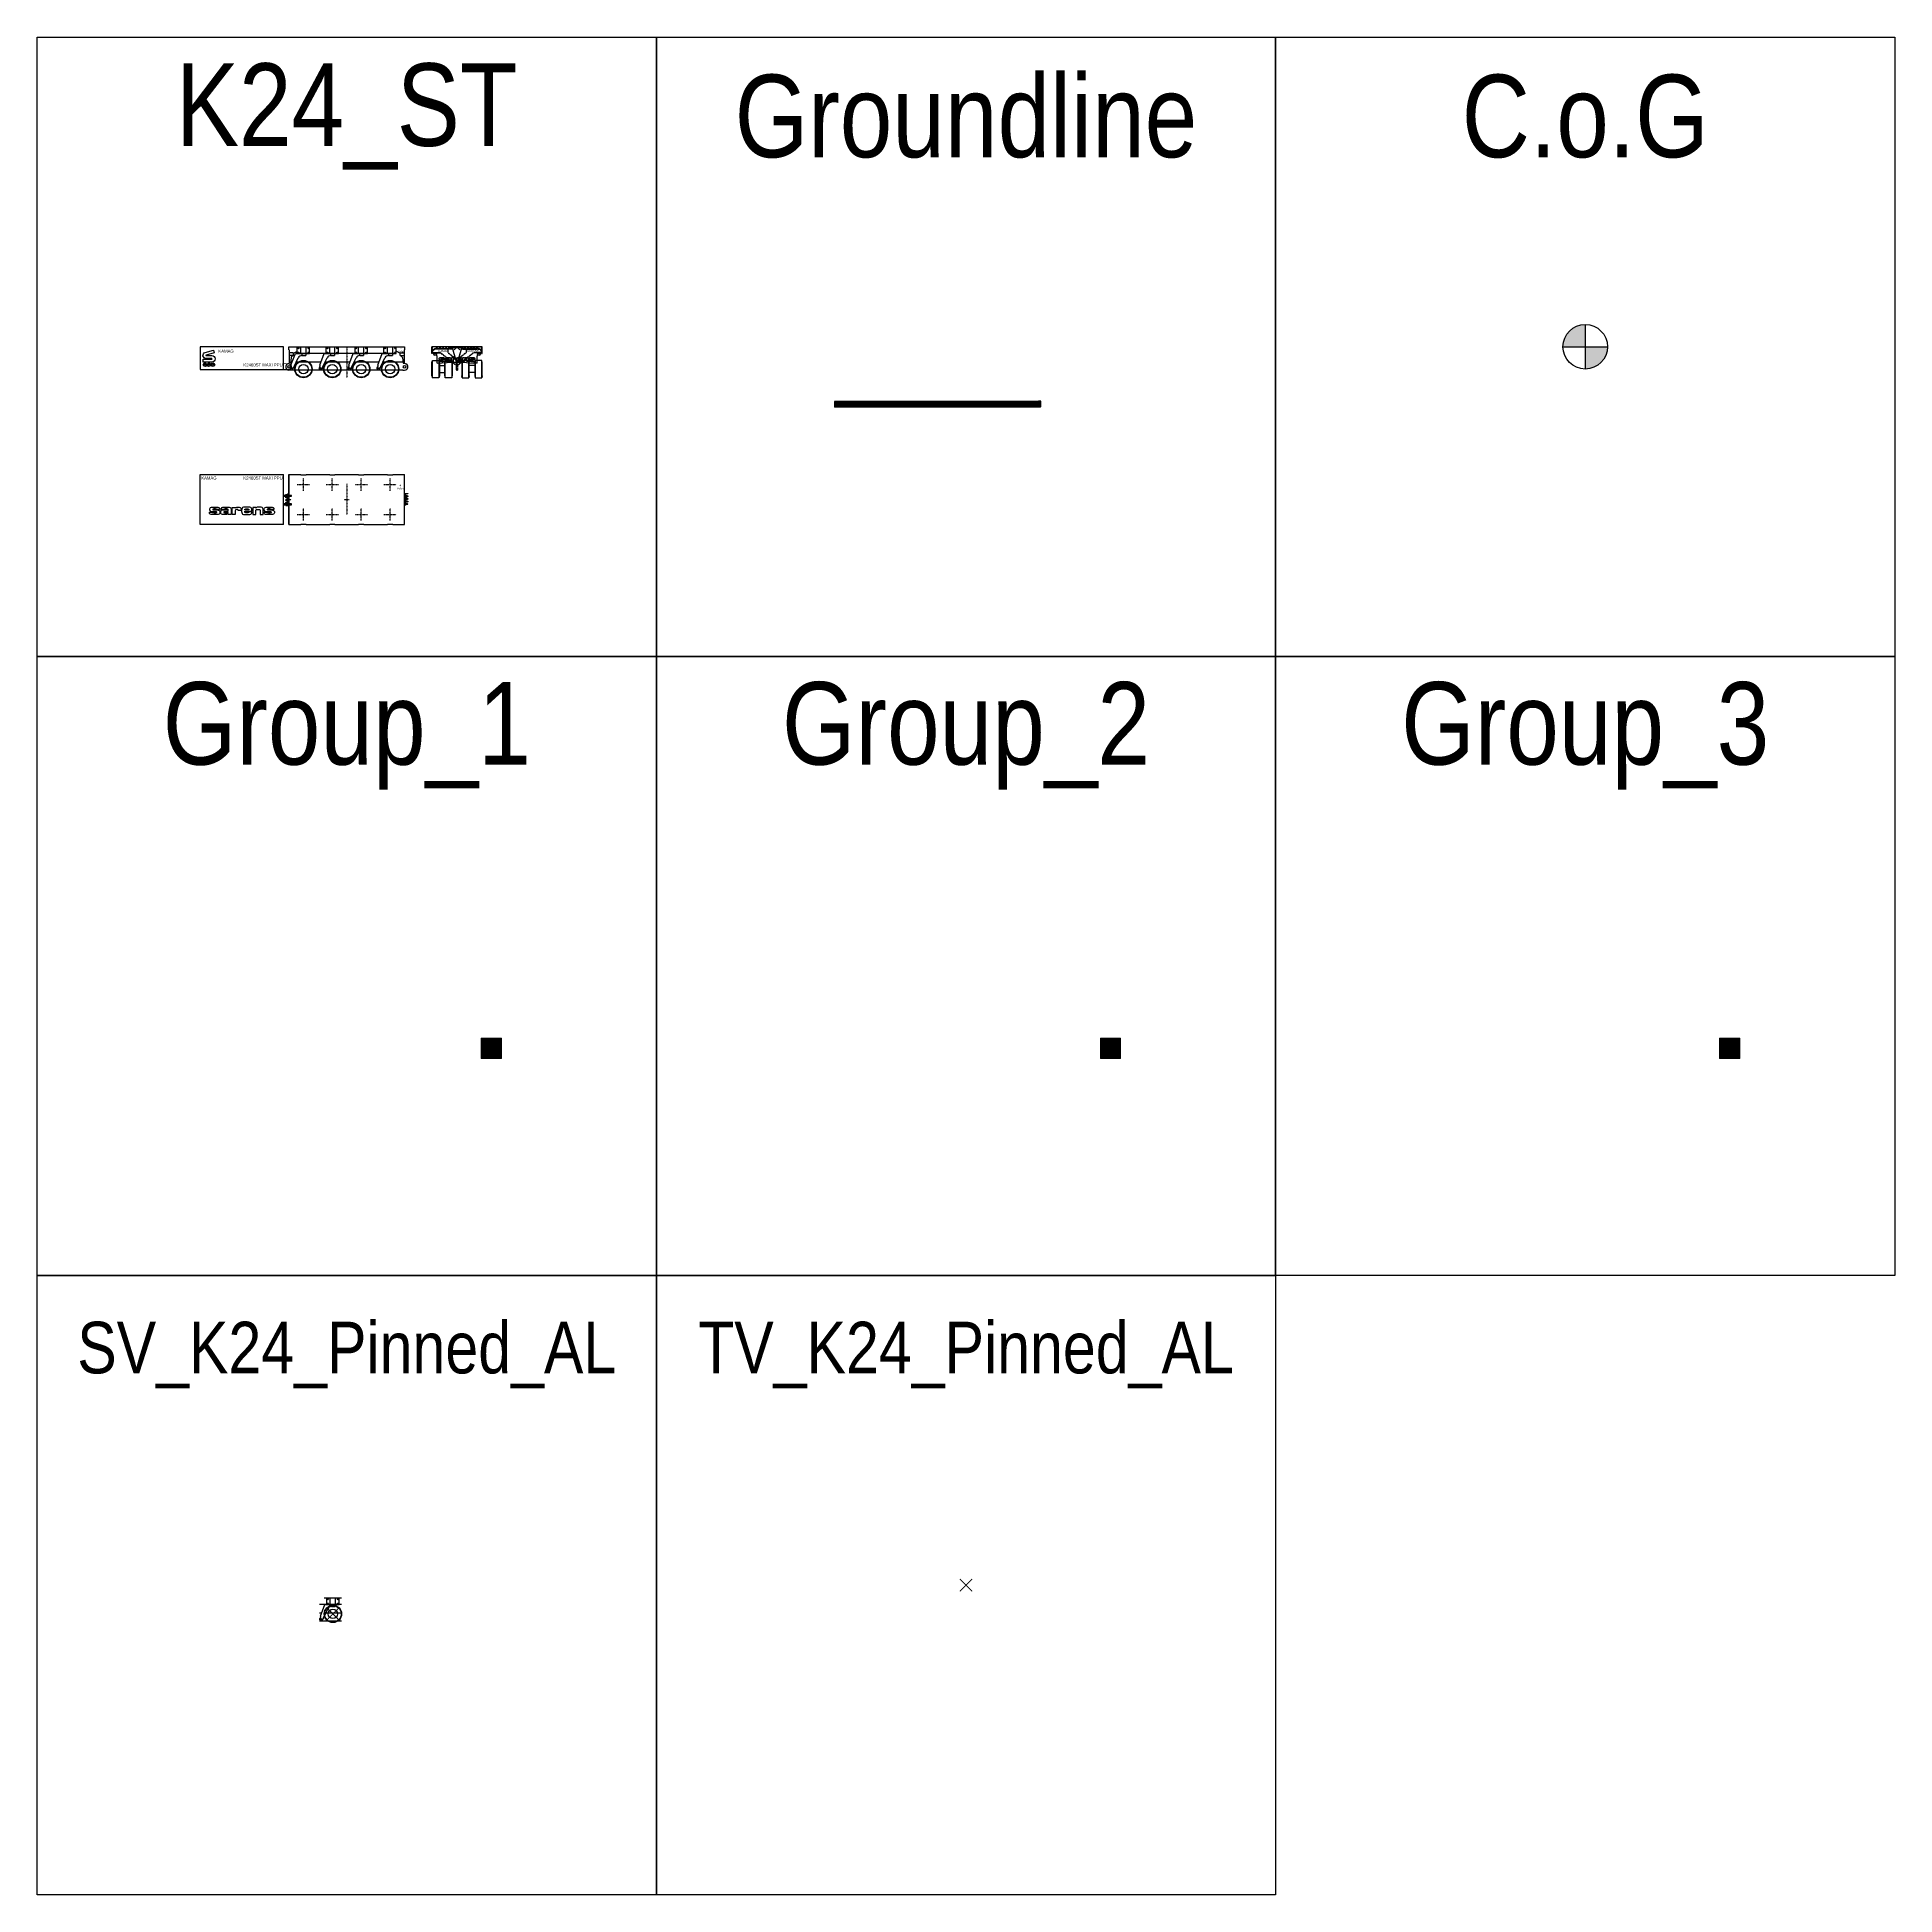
# Model space of a CAD drawing. Header units: millimetres. Extents: x -105000 to 105000, y -75000 to 15000.
# Drawn here: x -15000 to 75000, y -75000 to 15000 of the extents above; entities that cross this region are included whole.
import ezdxf
from ezdxf.enums import TextEntityAlignment as Align

# ---------------------------------------------------------------- set-up
doc = ezdxf.new("R2018")
doc.units = ezdxf.units.MM
doc.set_wipeout_variables(frame=1)
doc.linetypes.add('$0$SARCEN', pattern=[9.5, 5, -1.5, 1.5, -1.5])
doc.linetypes.add('$0$SARHID', pattern=[3.5, 2, -1.5])
doc.layers.get('Defpoints').update_dxf_attribs({"color": 210})
for name, color, linetype in [('$0$1', 1, '$0$SARHID'), ('$0$2', 2, 'Continuous'), ('$0$3', 3, '$0$SARCEN'), ('$0$8 - Plotplan', 8, 'Continuous'), ('$1$2', 2, 'Continuous'), ('2', 2, 'Continuous')]:
    doc.layers.add(name, color=color, linetype=linetype)
for name, color, linetype, lineweight in [('SPMT-Group1', 44, 'Continuous', 13), ('SPMT-Group2', 152, 'Continuous', 13), ('SPMT-Group3', 95, 'Continuous', 13)]:
    doc.layers.add(name, color=color, linetype=linetype, lineweight=lineweight)
doc.styles.add('$0$Arial Narrow', font='ARIALN.TTF')
doc.styles.add('Arial Narrow', font='ARIALN.TTF')
doc.styles.get("Standard").update_dxf_attribs({"font": 'ARIALN.TTF'})

# ---------------------------------------------------------------- blocks, each defined once
blk = doc.blocks.new('$0$KAMAG K2400ST WHEEL SIDE 01')
at = {"layer": '$0$2'}
for radius in [400, 229]:
    blk.add_circle((0, 420), radius, dxfattribs=at)
at = {"color": 0}
blk.add_circle((0, 420), 420, dxfattribs=at)
blk = doc.blocks.new('*U12')
at = {"color": 0}
blk.add_blockref('$0$KAMAG K2400ST WHEEL SIDE 01', (0, 0), dxfattribs=at)
blk = doc.blocks.new('$0$KAMAG K2400ST Assembly Centerline SIDE')
at = {"layer": '$0$3'}
blk.add_line((0, 0), (0, -1500), dxfattribs=at)
blk = doc.blocks.new('*U15')
at = {"layer": '$0$2'}
for p, q in [((-300, -320), (-300, 0)), ((-128, -320), (-128, 0)), ((128, -320), (128, 0)), ((300, -320), (300, 0)), ((-603, -884), (-390, -320)), ((-603, -884), (-603, -952)), ((-453, -955), (-251, -537)), ((-390, -320), (-300, -320)), ((-300, -320), (300, -320)), ((-71, -424), (112, -424)), ((-66, -424), (-66, -320)), ((112, -320), (112, -424)), ((-526, -1088), (-458, -1005)), ((-458, -1005), (-453, -955))]:
    blk.add_line(p, q, dxfattribs=at)
for centre, radius in [((-240, -70), 23), ((-240, -280), 23), ((240, -70), 23), ((240, -280), 23), ((-580, -1044), 40.5)]:
    blk.add_circle(centre, radius, dxfattribs=at)
for centre, radius, start, end in [((-71, -624), 200, 90, 154.14987), ((-580, -1044), 70, 125.6619, 321), ((-646, -952), 43, 305.6619, 0)]:
    blk.add_arc(centre, radius, start, end, dxfattribs=at)
blk = doc.blocks.new('$0$K24 ST MAXI Power packs_(7.1.2.1)_SIDE 01')
at = {"color": 0}
for p, q in [((-260, 970), (-4300, 970)), ((-4300, 970), (-4300, -130)), ((-260, -130), (-260, 970)), ((-4300, -130), (0, -130))]:
    blk.add_line(p, q, dxfattribs=at)
at = {"color": 0, "lineweight": 15}
blk.add_line((-260, 165), (17, 129), dxfattribs=at)
at = {"color": 0}
blk.add_lwpolyline([(-4013, 540), (-3739, 540, -1), (-3739, 227), (-4156, 227), (-4156, 372), (-3739, 372, 1), (-3739, 396), (-4013, 396, -0.873124), (-4055, 699), (-3662, 808), (-3624, 669), (-4016, 560, 0.8747), (-4013, 540)], format="xyb", close=True, dxfattribs=at)
for centre, radius in [((-4067, 99), 88.4), ((-4067, 99), 40.4), ((-3875, 99), 88.4), ((-3875, 99), 40.4), ((-3683, 99), 88.4), ((-3683, 99), 40.4)]:
    blk.add_circle(centre, radius, dxfattribs=at)
at = {"color": 0, "lineweight": 15}
blk.add_circle((0, 0), 50.7, dxfattribs=at)
blk.add_arc((0, 0), 130, 270, 82.60979, dxfattribs=at)
at = {"layer": '$0$2', "color": 0, "style": '$0$Arial Narrow'}
blk.add_text('KAMAG', height=150, dxfattribs=at).set_placement((-3421, 833), align=Align.TOP_LEFT)
blk.add_text('K2400ST MAXI PPU', height=150, dxfattribs=at).set_placement((-310, -30), align=Align.BOTTOM_RIGHT)
blk = doc.blocks.new('*U20')
at = {"layer": '$0$2'}
for p, q in [((5200, -320), (5200, 0)), ((205, -296), (10, -296)), ((205, -428), (10, -428)), ((75, -790), (26, -790)), ((107, -515), (75, -790)), ((198, -428), (127, -481)), ((205, -296), (205, -428)), ((205, -303), (225, -303)), ((225, -303), (382, -230)), ((5200, -320), (310, -320)), ((382, -230), (400, -230)), ((5218, -230), (5200, -230)), ((5375, -303), (5218, -230)), ((5395, -303), (5375, -303)), ((5395, -428), (5395, -296)), ((5395, -296), (5590, -296)), ((5395, -428), (5590, -428)), ((5402, -428), (5473, -481)), ((5493, -515), (5525, -790)), ((5525, -790), (5574, -790))]:
    blk.add_line(p, q, dxfattribs=at)
for centre in [(0, -970), (5600, -970)]:
    blk.add_circle(centre, 60, dxfattribs=at)
for centre, start, end in [((157, -521), 126.75368, 173.25647), ((5443, -521), 6.74353, 53.24632)]:
    blk.add_arc(centre, 50, start, end, dxfattribs=at)
at = {"color": 0}
for p, q in [((0, -145), (0, 0)), ((0, 0), (5600, 0)), ((5600, 0), (5600, -145)), ((26, -790), (-55, -820)), ((0, -145), (10, -145)), ((10, -145), (10, -750)), ((20, -750), (10, -750)), ((20, -790), (20, -750)), ((26, -790), (20, -790)), ((5580, -790), (5574, -790)), ((5574, -790), (5655, -820)), ((5580, -750), (5580, -790)), ((5580, -750), (5590, -750)), ((5590, -750), (5590, -145)), ((5590, -145), (5600, -145)), ((5520, -1130), (5600, -1130))]:
    blk.add_line(p, q, dxfattribs=at)
at = {"color": 8}
for p, q in [((82, -730), (155, -730)), ((356, -730), (1555, -730)), ((1756, -730), (2955, -730)), ((3156, -730), (4355, -730)), ((4556, -730), (5518, -730)), ((5520, -1130), (0, -1130))]:
    blk.add_line(p, q, dxfattribs=at)
at = {"color": 0}
for centre, start, end in [((0, -970), 110.17194, 270), ((5600, -970), 270, 69.82806)]:
    blk.add_arc(centre, 160, start, end, dxfattribs=at)
for name, p in [('$0$K24 ST MAXI Power packs_(7.1.2.1)_SIDE 01', (0, -970)), ('*U15', (700, 0)), ('*U15', (2100, 0)), ('$0$KAMAG K2400ST Assembly Centerline SIDE', (2800, 0)), ('*U15', (3500, 0)), ('*U15', (4900, 0)), ('*U12', (700, -1500)), ('*U12', (2100, -1500)), ('*U12', (3500, -1500)), ('*U12', (4900, -1500))]:
    blk.add_blockref(name, p, dxfattribs=at)
at = {"layer": 'Defpoints', "insert": (5445, -148), "char_height": 90, "attachment_point": 5, "style": '$0$Arial Narrow'}
blk.add_mtext('4\\PAxles', dxfattribs=at)
blk = doc.blocks.new('$0$KAMAG K2400ST FRONT 01')
at = {"layer": '$0$1', "color": 8}
for p, q in [((-1185, -290), (-1185, 0)), ((-300, 0), (-300, -30)), ((300, -30), (300, 0)), ((1185, -290), (1185, 0)), ((-1185, -184), (-1091, -90)), ((-1083, -110), (-1185, -212)), ((-1185, -280), (-808, -280)), ((-1091, -90), (-223, -90)), ((-217, -110), (-1083, -110)), ((-1070, -290), (-811, -290)), ((-811, -290), (-40, -896)), ((-808, -280), (-40, -883)), ((-453, -110), (-453, -281)), ((-453, -281), (-83, -572)), ((-445, -110), (-445, -277)), ((-445, -277), (-87, -559)), ((-300, -30), (300, -30)), ((-240, -30), (-37, -730)), ((-25, -730), (-227, -30)), ((-40, -730), (-40, -1130)), ((227, -30), (25, -730)), ((37, -730), (240, -30)), ((808, -280), (40, -883)), ((811, -290), (40, -896)), ((40, -1130), (40, -730)), ((453, -281), (83, -572)), ((445, -277), (87, -559)), ((217, -110), (1083, -110)), ((1091, -90), (223, -90)), ((445, -110), (445, -277)), ((453, -110), (453, -281)), ((1185, -280), (808, -280)), ((1070, -290), (811, -290)), ((1083, -110), (1185, -212)), ((1185, -184), (1091, -90)), ((-40, -1130), (40, -1130))]:
    blk.add_line(p, q, dxfattribs=at)
at = {"layer": '$0$2'}
for centre in [(-975, -55), (-825, -55), (-675, -55), (-525, -55), (-375, -55), (-225, -55), (-75, -55), (75, -55), (225, -55), (375, -55), (525, -55), (675, -55), (825, -55), (975, -55)]:
    blk.add_circle(centre, 27.5, dxfattribs=at)
at = {"layer": '$0$3'}
for p, q in [((-1176, -70), (-1224, -70)), ((-1176, -280), (-1224, -280)), ((1176, -70), (1224, -70)), ((1176, -280), (1224, -280))]:
    blk.add_line(p, q, dxfattribs=at)
at = {"color": 0}
for p, q in [((-1215, -320), (-1215, 0)), ((1215, 0), (-1215, 0)), ((1215, -320), (1215, 0)), ((-1185, -320), (-1215, -320)), ((-1185, -290), (-1185, -320)), ((-1070, -290), (-1185, -290)), ((-1070, -290), (-1070, -296)), ((-1003, -416), (-1007, -402)), ((-980, -429), (-1003, -416)), ((-970, -790), (-970, -447)), ((-958, -790), (-970, -790)), ((-958, -790), (-237, -740)), ((-866, -657), (-789, -657)), ((-774, -518), (-722, -518)), ((-705, -644), (-774, -644)), ((-702, -722), (-772, -722)), ((-743, -591), (-691, -591)), ((-743, -675), (-717, -675)), ((-607, -578), (-681, -578)), ((-565, -666), (-565, -649)), ((-485, -580), (-558, -580)), ((-440, -722), (-491, -722)), ((-413, -565), (-474, -566)), ((-469, -518), (-382, -518)), ((-455, -634), (-422, -634)), ((-432, -675), (-454, -675)), ((-378, -608), (-378, -591)), ((-374, -719), (-374, -696)), ((-304, -719), (-374, -719)), ((-304, -589), (-304, -719)), ((-257, -521), (-187, -521)), ((-257, -719), (-257, -521)), ((-182, -719), (-257, -719)), ((-237, -740), (293, -740)), ((-187, -521), (-187, -559)), ((-187, -559), (-186, -559)), ((-182, -609), (-182, -719)), ((-39, -613), (-104, -613)), ((40, -730), (-40, -730)), ((-8, -628), (-8, -609)), ((175, -592), (66, -592)), ((247, -637), (66, -637)), ((66, -637), (66, -648)), ((83, -518), (135, -518)), ((149, -722), (93, -722)), ((112, -675), (135, -675)), ((177, -653), (247, -653)), ((247, -603), (247, -637)), ((247, -653), (247, -661)), ((288, -521), (363, -521)), ((288, -719), (288, -521)), ((363, -719), (288, -719)), ((293, -740), (788, -790)), ((363, -521), (363, -553)), ((363, -553), (363, -553)), ((363, -619), (363, -719)), ((430, -576), (413, -576)), ((478, -719), (478, -605)), ((553, -719), (478, -719)), ((553, -605), (553, -719)), ((596, -657), (673, -657)), ((757, -644), (687, -644)), ((688, -518), (740, -518)), ((760, -722), (690, -722)), ((719, -591), (770, -591)), ((719, -675), (745, -675)), ((855, -578), (781, -578)), ((970, -790), (788, -790)), ((970, -790), (970, -447)), ((980, -429), (1003, -416)), ((1003, -416), (1007, -402)), ((1070, -290), (1070, -296)), ((1185, -290), (1070, -290)), ((1185, -320), (1185, -290)), ((1185, -320), (1215, -320))]:
    blk.add_line(p, q, dxfattribs=at)
for centre, radius in [((-1060, -362), 66.5), ((-1060, -362), 45.5), ((1060, -362), 66.5), ((1060, -362), 45.5)]:
    blk.add_circle(centre, radius, dxfattribs=at)
for centre, start, end in [((-990, -447), 0, 60), ((990, -447), 120, 180)]:
    blk.add_arc(centre, 20, start, end, dxfattribs=at)
for points in [[(-772, -722), (-824, -722), (-866, -693), (-866, -657)], [(-864, -574), (-864, -557), (-851, -534), (-824, -522), (-795, -518), (-774, -518)], [(-774, -644), (-827, -644), (-864, -615), (-864, -574)], [(-789, -657), (-789, -663), (-784, -670), (-763, -675), (-743, -675)], [(-681, -578), (-684, -569), (-703, -565), (-770, -565), (-787, -569), (-787, -579)], [(-787, -579), (-787, -586), (-771, -591), (-743, -591)], [(-722, -518), (-673, -518), (-624, -529), (-607, -553), (-607, -578)], [(-717, -675), (-690, -675), (-673, -669), (-673, -652), (-686, -644), (-705, -644)], [(-596, -656), (-596, -695), (-638, -722), (-702, -722)], [(-691, -591), (-666, -591), (-629, -598), (-610, -609), (-599, -627), (-596, -644), (-596, -656)], [(-565, -649), (-565, -633), (-555, -612), (-540, -600), (-509, -594), (-481, -592), (-456, -592)], [(-491, -722), (-528, -722), (-565, -698), (-565, -666)], [(-558, -580), (-558, -542), (-519, -518), (-469, -518)], [(-493, -657), (-493, -645), (-477, -634), (-455, -634)], [(-454, -675), (-476, -675), (-493, -667), (-493, -657)], [(-456, -592), (-421, -592), (-388, -598), (-378, -608)], [(-374, -696), (-390, -712), (-413, -722), (-440, -722)], [(-377, -654), (-377, -662), (-383, -670), (-408, -675), (-432, -675)], [(-422, -634), (-393, -634), (-377, -642), (-377, -654)], [(-378, -591), (-378, -576), (-392, -565), (-413, -565)], [(-382, -518), (-344, -518), (-304, -554), (-304, -589)], [(-186, -559), (-175, -518), (-114, -518)], [(-139, -576), (-182, -576), (-182, -609)], [(-104, -613), (-104, -593), (-118, -576), (-139, -576)], [(-114, -518), (-74, -518), (-39, -555), (-39, -596)], [(-39, -596), (-39, -599), (-39, -613)], [(-8, -609), (-8, -582), (5, -545), (30, -526), (62, -518), (83, -518)], [(93, -722), (76, -722), (51, -719), (22, -707), (4, -687), (-8, -652), (-8, -628)], [(66, -592), (66, -580), (74, -569), (95, -565), (121, -565)], [(66, -648), (66, -664), (88, -675), (112, -675)], [(121, -565), (153, -565), (175, -575), (175, -592)], [(135, -518), (197, -518), (247, -553), (247, -603)], [(135, -675), (154, -675), (173, -668), (177, -660), (177, -653)], [(247, -661), (247, -679), (232, -704), (203, -717), (170, -722), (149, -722)], [(363, -553), (373, -533), (410, -518), (442, -518)], [(413, -576), (389, -576), (363, -598), (363, -619)], [(478, -605), (478, -576), (430, -576)], [(442, -518), (455, -518), (471, -519), (497, -523), (513, -529), (533, -542), (545, -560), (553, -587), (553, -605)], [(690, -722), (638, -722), (596, -693), (596, -657)], [(598, -574), (598, -557), (611, -534), (637, -522), (667, -518), (688, -518)], [(687, -644), (635, -644), (598, -615), (598, -574)], [(673, -657), (673, -663), (678, -670), (699, -675), (719, -675)], [(781, -578), (778, -569), (759, -565), (692, -565), (674, -569), (674, -579)], [(674, -579), (674, -586), (691, -591), (719, -591)], [(740, -518), (789, -518), (838, -529), (855, -553), (855, -578)], [(745, -675), (772, -675), (789, -669), (789, -652), (776, -644), (757, -644)], [(866, -656), (866, -695), (824, -722), (760, -722)], [(770, -591), (796, -591), (832, -598), (852, -609), (863, -627), (866, -644), (866, -656)]]:
    blk.add_open_spline(points, degree=2, dxfattribs=at)
blk.add_open_spline([(-474, -566), (-477, -566), (-485, -570), (-485, -580)], degree=2, knots=[0.611669, 0.611669, 0.611669, 1, 2, 2, 2], dxfattribs=at)
at = {"layer": '$0$2', "style": '$0$Arial Narrow'}
for s, p in [('KAMAG', (-651, -210)), ('2400 ST', (791, -206))]:
    blk.add_text(s, height=100, dxfattribs=at).set_placement(p, align=Align.MIDDLE)
blk = doc.blocks.new('$0$KAMAG K2400ST WHEEL FRONT 01')
at = {"layer": '$0$2'}
for p, q in [((-470, 0), (-470, 840)), ((-150, 840), (-150, 0)), ((150, 0), (150, 840)), ((470, 840), (470, 0))]:
    blk.add_line(p, q, dxfattribs=at)
at = {"color": 0}
for p, q in [((-490, 740), (-470, 840)), ((-490, 100), (-490, 740)), ((-490, 100), (-470, 0)), ((-470, 840), (-150, 840)), ((-150, 0), (-470, 0)), ((-130, 740), (-150, 840)), ((-130, 100), (-150, 0)), ((-130, 740), (-130, 100)), ((-130, 590), (130, 590)), ((-130, 250), (130, 250)), ((130, 740), (150, 840)), ((130, 100), (130, 740)), ((130, 100), (150, 0)), ((150, 840), (470, 840)), ((470, 0), (150, 0)), ((470, 840), (490, 740)), ((470, 0), (490, 100)), ((490, 740), (490, 100))]:
    blk.add_line(p, q, dxfattribs=at)
blk = doc.blocks.new('$0$K2400 ST (K24)_(7.1.2)_Simplified_FRONT')
at = {"layer": 'Defpoints'}
for p, q in [((-141, -141), (0, 0)), ((0, 0), (141, -141))]:
    blk.add_line(p, q, dxfattribs=at)
at = {"color": 0}
for name, p in [('$0$KAMAG K2400ST FRONT 01', (0, 0)), ('$0$KAMAG K2400ST WHEEL FRONT 01', (-725, -1500))]:
    blk.add_blockref(name, p, dxfattribs=at)
at = {"color": 0, "xscale": -1}
blk.add_blockref('$0$KAMAG K2400ST WHEEL FRONT 01', (725, -1500), dxfattribs=at)
blk = doc.blocks.new('$0$KAMAG K2400ST Assembly Centerline TOP')
at = {"layer": '$0$3'}
blk.add_line((0, 0), (0, -1500), dxfattribs=at)
blk = doc.blocks.new('$0$K24 ST MAXI Power packs_(7.1.2.1)_TOP 01')
at = {"layer": '$0$2', "color": 0}
for points in [[(-260, 154), (130, 154), (130, 194), (-260, 194)], [(-260, -260), (130, -260), (130, -220), (-260, -220)]]:
    blk.add_lwpolyline(points, dxfattribs=at)
at = {"layer": '$0$3', "color": 0}
for p, q in [((-100, 0), (100, 0)), ((0, 100), (0, -100))]:
    blk.add_line(p, q, dxfattribs=at)
at = {"color": 0}
for p, q in [((-4300, 1215), (-260, 1215)), ((-4300, -1215), (-4300, 1215)), ((-260, -1215), (-260, 1215)), ((-260, -1215), (-4300, -1215))]:
    blk.add_line(p, q, dxfattribs=at)
for points in [[(-3505, -604, 0.069282), (-3580, -599, -0.014692), (-3748, -592, -0.298669), (-3825, -541, -0.112383), (-3835, -483, -0.112383), (-3825, -426, -0.298669), (-3748, -374, -0.016578), (-3599, -368, -0.016578), (-3449, -374, -0.298669), (-3373, -426, -0.112383), (-3363, -483), (-3507, -483, 0.340024), (-3522, -465, 0.06692), (-3599, -457, 0.06692), (-3676, -465, 0.822042), (-3673, -502, 0.05516), (-3580, -507, -0.016578), (-3430, -514, -0.298669), (-3353, -565, -0.121988), (-3344, -618, -0.112383), (-3353, -676, -0.298669), (-3430, -727, -0.016578), (-3580, -734, -0.013187), (-3767, -727, -0.298669), (-3844, -676, -0.096488), (-3854, -608), (-3709, -608, 0.144053), (-3704, -627, 0.231207), (-3673, -640, 0.035953), (-3580, -644, 0.06692), (-3502, -637, 0.937936)], [(-2540, -483, 0.414214), (-2603, -546), (-2603, -734), (-2747, -734), (-2747, -392), (-2603, -392), (-2603, -420, -0.256448), (-2531, -375, -0.110939), (-2405, -375, -0.29107), (-2328, -430, -0.092729), (-2314, -541), (-2458, -541), (-2458, -527), (-2458, -526, 0.414214), (-2500, -483)], [(-2068, -457, -0.001087), (-2044, -457, -0.001087), (-2020, -457, -0.088864), (-1962, -465, -0.291635), (-1948, -492), (-1948, -505), (-2141, -505), (-2141, -492, -0.291635), (-2126, -465, -0.088864)], [(-1606, -420), (-1606, -392), (-1751, -392), (-1751, -734), (-1606, -734), (-1606, -546, -0.414214), (-1544, -483), (-1437, -483, -0.414214), (-1395, -526), (-1395, -527), (-1395, -541), (-1395, -734), (-1250, -734), (-1250, -541, 0.092729), (-1264, -430, 0.29107), (-1341, -375, 0.072207), (-1534, -375, 0.256448)], [(-868, -604, 0.064547), (-942, -599, -0.014692), (-1111, -592, -0.298669), (-1188, -541, -0.112383), (-1197, -483, -0.112383), (-1188, -426, -0.298669), (-1111, -374, -0.016578), (-961, -368, -0.016578), (-812, -374, -0.298669), (-735, -426, -0.112383), (-726, -483), (-870, -483, 0.342414), (-884, -465, 0.066745), (-961, -457, 0.066745), (-1039, -465, 0.822923), (-1036, -502, 0.052144), (-942, -507, -0.016578), (-793, -514, -0.298669), (-716, -565, -0.121988), (-706, -618, -0.112383), (-716, -676, -0.298669), (-793, -727, -0.016578), (-942, -734, -0.013187), (-1130, -727, -0.298669), (-1207, -676, -0.096488), (-1217, -608), (-1072, -608, 0.144053), (-1067, -627, 0.231207), (-1036, -640, 0.035953), (-942, -644, 0.06692), (-865, -637, 0.937936)]]:
    blk.add_lwpolyline(points, format="xyb", close=True, dxfattribs=at)
for points in [[(-3305, -620, -0.112383), (-3295, -562, -0.298669), (-3219, -511, -0.016578), (-3069, -505, -0.054548), (-3024, -508, -0.278033), (-2949, -558), (-2949, -490, 0.232928), (-2972, -465, 0.075041), (-3040, -457, 0.059552), (-3127, -465, 0.340024), (-3142, -483), (-3286, -483, -0.112383), (-3276, -426, -0.298669), (-3199, -374, -0.015575), (-3040, -368, -0.016578), (-2891, -374, -0.298669), (-2814, -426, -0.112383), (-2805, -483), (-2805, -734), (-2949, -734), (-2949, -680, -0.278033), (-3024, -730, -0.054548), (-3069, -734, -0.016578), (-3219, -727, -0.298669), (-3295, -676, -0.112383), (-3305, -618)], [(-3146, -602, 0.395582), (-3161, -619, 0.395582), (-3146, -637, 0.06692), (-3069, -644, 0.005551), (-3055, -644, 0.005551), (-3040, -644, 0.06692), (-2963, -637, 0.395582), (-2949, -619, 0.395582), (-2963, -602, 0.06692), (-3040, -594, 0.005551), (-3055, -594, 0.005551), (-3069, -594, 0.066745), (-3147, -602)], [(-2126, -637, -0.290311), (-2141, -610), (-2141, -568), (-1794, -568), (-1794, -521, 0.067216), (-1813, -425, 0.298669), (-1890, -374, 0.019027), (-2020, -368, 0.017233), (-2035, -368), (-2054, -368, 0.017233), (-2068, -368, 0.019027), (-2198, -374, 0.298669), (-2275, -425, 0.067216), (-2295, -521), (-2295, -580, 0.067216), (-2275, -676, 0.298669), (-2198, -727, 0.019027), (-2068, -734, 0.017233), (-2054, -734), (-2035, -734, 0.017233), (-2020, -734, 0.019027), (-1890, -727, 0.298669), (-1813, -676, 0.049117), (-1797, -606), (-1948, -606), (-1948, -610, -0.291635), (-1962, -637, -0.088864), (-2020, -644, -0.001087), (-2044, -644, -0.001087), (-2068, -644, -0.088554), (-2126, -637)]]:
    blk.add_lwpolyline(points, format="xyb", dxfattribs=at)
at = {"color": 0, "style": '$0$Arial Narrow'}
blk.add_text('KAMAG', height=150, dxfattribs=at).set_placement((-4250, 1115), align=Align.TOP_LEFT)
blk.add_text('K2400ST MAXI PPU', height=150, dxfattribs=at).set_placement((-310, 1115), align=Align.TOP_RIGHT)
blk = doc.blocks.new('*U30')
at = {"layer": '$0$2'}
for p, q in [((-160, 232), (-140, 237)), ((-160, 222), (-160, 232)), ((-140, 217), (-160, 222)), ((-160, 119), (-130, 127)), ((-160, 85), (-160, 119)), ((-130, 77), (-160, 85)), ((-140, 237), (0, 237)), ((-140, 217), (0, 217)), ((-130, 127), (0, 127)), ((-130, 77), (0, 77)), ((5600, 293), (5760, 293)), ((5740, 273), (5600, 273)), ((5730, 183), (5600, 183)), ((5600, 133), (5730, 133)), ((5730, 53), (5600, 53)), ((5730, 3), (5600, 3)), ((5730, 183), (5760, 175)), ((5760, 141), (5730, 133)), ((5730, 53), (5760, 45)), ((5760, 11), (5730, 3)), ((5760, 278), (5740, 273)), ((5760, 293), (5760, 278)), ((5760, 175), (5760, 141)), ((5760, 45), (5760, 11)), ((-160, -11), (-130, -3)), ((-160, -45), (-160, -11)), ((-130, -53), (-160, -45)), ((-160, -141), (-130, -133)), ((-160, -175), (-160, -141)), ((-130, -183), (-160, -175)), ((-160, -278), (-140, -273)), ((-160, -293), (-160, -278)), ((-160, -293), (0, -293)), ((-140, -273), (0, -273)), ((-130, -3), (0, -3)), ((-130, -53), (0, -53)), ((-130, -133), (0, -133)), ((-130, -183), (0, -183)), ((5730, -77), (5600, -77)), ((5730, -127), (5600, -127)), ((5740, -217), (5600, -217)), ((5740, -237), (5600, -237)), ((5730, -77), (5760, -85)), ((5760, -119), (5730, -127)), ((5740, -217), (5760, -222)), ((5760, -232), (5740, -237)), ((5760, -85), (5760, -119)), ((5760, -222), (5760, -232))]:
    blk.add_line(p, q, dxfattribs=at)
at = {"layer": '$0$3'}
for p, q in [((460, 1230), (460, 1200)), ((700, 425), (700, 1025)), ((940, 1230), (940, 1200)), ((1860, 1230), (1860, 1200)), ((2100, 425), (2100, 1025)), ((2340, 1230), (2340, 1200)), ((3260, 1230), (3260, 1200)), ((3500, 425), (3500, 1025)), ((3740, 1230), (3740, 1200)), ((4660, 1230), (4660, 1200)), ((4900, 425), (4900, 1025)), ((5140, 1230), (5140, 1200)), ((400, 725), (1000, 725)), ((1800, 725), (2400, 725)), ((2680, 0), (2920, 0)), ((3200, 725), (3800, 725)), ((4600, 725), (5200, 725)), ((400, -725), (1000, -725)), ((700, -1025), (700, -425)), ((1800, -725), (2400, -725)), ((2100, -1025), (2100, -425)), ((3200, -725), (3800, -725)), ((3500, -1025), (3500, -425)), ((4600, -725), (5200, -725)), ((4900, -1025), (4900, -425)), ((460, -1230), (460, -1200)), ((940, -1230), (940, -1200)), ((1860, -1230), (1860, -1200)), ((2340, -1230), (2340, -1200)), ((3260, -1230), (3260, -1200)), ((3740, -1230), (3740, -1200)), ((4660, -1230), (4660, -1200)), ((5140, -1230), (5140, -1200))]:
    blk.add_line(p, q, dxfattribs=at)
at = {"color": 0}
for p, q in [((0, 1215), (572, 1215)), ((0, -1215), (0, 1215)), ((0, 1215), (0, -1215)), ((572, 1215), (572, 1195)), ((572, 1195), (828, 1195)), ((828, 1195), (828, 1215)), ((828, 1215), (1400, 1215)), ((1400, 1215), (1972, 1215)), ((1972, 1215), (1972, 1195)), ((1972, 1195), (2228, 1195)), ((2228, 1195), (2228, 1215)), ((2228, 1215), (2800, 1215)), ((2800, 1215), (3372, 1215)), ((3372, 1215), (3372, 1195)), ((3372, 1195), (3628, 1195)), ((3628, 1195), (3628, 1215)), ((3628, 1215), (4200, 1215)), ((4200, 1215), (4772, 1215)), ((4772, 1215), (4772, 1195)), ((4772, 1195), (5027, 1195)), ((5027, 1195), (5027, 1215)), ((5027, 1215), (5600, 1215)), ((5600, -1215), (5600, 1215)), ((-80, 249), (-66, 257)), ((-80, 249), (-80, 237)), ((-80, 205), (-80, 217)), ((-66, 197), (-80, 205)), ((-80, 67), (-80, 77)), ((-80, 67), (0, 67)), ((0, 257), (-66, 257)), ((-66, 197), (0, 197)), ((5680, 263), (5600, 263)), ((5680, 193), (5600, 193)), ((5680, 63), (5600, 63)), ((5680, 273), (5680, 263)), ((5680, 193), (5680, 183)), ((5680, 63), (5680, 53)), ((-80, -63), (-80, -53)), ((-80, -63), (0, -63)), ((-80, -193), (-80, -183)), ((-80, -193), (0, -193)), ((-80, -263), (0, -263)), ((-80, -273), (-80, -263)), ((5680, -67), (5600, -67)), ((5666, -197), (5600, -197)), ((5600, -257), (5666, -257)), ((5666, -197), (5680, -205)), ((5680, -249), (5666, -257)), ((5680, -67), (5680, -77)), ((5680, -205), (5680, -217)), ((5680, -249), (5680, -237)), ((0, -1215), (572, -1215)), ((572, -1215), (572, -1195)), ((572, -1195), (828, -1195)), ((828, -1195), (828, -1215)), ((828, -1215), (1400, -1215)), ((1400, -1215), (1972, -1215)), ((1972, -1215), (1972, -1195)), ((1972, -1195), (2228, -1195)), ((2228, -1195), (2228, -1215)), ((2228, -1215), (2800, -1215)), ((2800, -1215), (3372, -1215)), ((3372, -1215), (3372, -1195)), ((3372, -1195), (3628, -1195)), ((3628, -1195), (3628, -1215)), ((3628, -1215), (4200, -1215)), ((4200, -1215), (4772, -1215)), ((4772, -1215), (4772, -1195)), ((4772, -1195), (5027, -1195)), ((5027, -1195), (5027, -1215)), ((5027, -1215), (5600, -1215))]:
    blk.add_line(p, q, dxfattribs=at)
for name, p in [('$0$K24 ST MAXI Power packs_(7.1.2.1)_TOP 01', (0, 0)), ('$0$KAMAG K2400ST Assembly Centerline TOP', (2800, 750))]:
    blk.add_blockref(name, p, dxfattribs=at)
at = {"layer": 'Defpoints', "insert": (5394, 605), "char_height": 90, "attachment_point": 5, "style": '$0$Arial Narrow'}
blk.add_mtext('4\\PAxles', dxfattribs=at)
blk = doc.blocks.new('SPMT-Bogie')
at = {"transparency": 33554559}
blk.add_hatch(color=256, dxfattribs=at).paths.add_polyline_path([(-490, -490), (-490, 490), (490, 490), (490, -490)], flags=0)
blk.add_lwpolyline([(-490, -490), (-490, 490), (490, 490), (490, -490)], close=True)
blk = doc.blocks.new('*U57')
at = {"layer": 'SPMT-Group1'}
blk.add_blockref('SPMT-Bogie', (0, 0), dxfattribs=at)
blk = doc.blocks.new('*U58')
at = {"color": 0, "linetype": 'ByBlock', "lineweight": -2, "transparency": 16777216}
blk.add_blockref('*U57', (0, 0), dxfattribs=at)
blk = doc.blocks.new('SARTD_GROUP_1_SQUARE')
at = {"rotation": 90}
blk.add_blockref('*U58', (0, 0), dxfattribs=at)
blk = doc.blocks.new('SV_K24_Pinned_Axle')
blk.add_wipeout([(150, 1044), (1000, 1044), (1000, -806), (160, -806)])
at = {"layer": '$0$2'}
blk.add_line((1000, 724), (-70, 724), dxfattribs=at)
at = {"color": 0}
blk.add_line((150, 1045), (1000, 1044), dxfattribs=at)
at = {"color": 8}
for p, q in [((-70, 314), (35, 314)), ((236, 314), (1000, 314)), ((1000, -86), (-70, -86))]:
    blk.add_line(p, q, dxfattribs=at)
at = {"color": 10, "const_width": 50}
for points in [[(279, 565), (881, -37)], [(279, -37), (881, 565)]]:
    blk.add_lwpolyline(points, dxfattribs=at)
at = {"color": 0}
for name, p in [('*U15', (580, 1044)), ('*U12', (580, -156))]:
    blk.add_blockref(name, p, dxfattribs=at)
blk = doc.blocks.new('*U47')
at = {"layer": '$0$8 - Plotplan'}
h = blk.add_hatch(dxfattribs=at)
h.set_pattern_fill('ANSI31', color=256, angle=270)
h.set_pattern_definition([(315, (116.6555, -547.003), (2.245064, 2.245064), [])])
h.paths.add_polyline_path([(0, 0), (10000, 0), (10000, -300), (0, -300)])
blk.add_line((0, 0), (10000, 0), dxfattribs=at)
blk = doc.blocks.new('*U55')
at = {"layer": 'SPMT-Group2'}
blk.add_blockref('SPMT-Bogie', (0, 0), dxfattribs=at)
blk = doc.blocks.new('*U56')
at = {"color": 0, "linetype": 'ByBlock', "lineweight": -2, "transparency": 16777216}
blk.add_blockref('*U55', (0, 0), dxfattribs=at)
blk = doc.blocks.new('SARTD_GROUP_2_SQUARE')
at = {"rotation": 90}
blk.add_blockref('*U56', (0, 0), dxfattribs=at)
blk = doc.blocks.new('TV_K24_Pinned_Axle')
at = {"color": 10, "const_width": 50}
for points in [[(-301, 301), (301, -301)], [(-301, -301), (301, 301)]]:
    blk.add_lwpolyline(points, dxfattribs=at)
blk = doc.blocks.new('*U49')
at = {"layer": '$1$2'}
h = blk.add_hatch(color=0, dxfattribs=at)
h.dxf.hatch_style = 1
h.paths.add_polyline_path([(0, 1080, 0.414214), (-1080, 0), (0, 0)])
h.paths.add_polyline_path([(0, -1080, 0.414214), (1080, 0), (0, 0)])
at = {"layer": '$1$2', "color": 0}
blk.add_circle((0, 0), 1080, dxfattribs=at)
at = {"color": 0}
for p, q in [((0, 1080), (0, -1080)), ((-1080, 0), (1080, 0))]:
    blk.add_line(p, q, dxfattribs=at)
at = {"layer": '$1$2', "color": 0, "lineweight": 30, "flags": 104}
blk.add_attdef('ITEM', text='', height=1500, dxfattribs=at).set_placement((-3952, -2255), align=Align.TOP_LEFT)
blk = doc.blocks.new('*U53')
at = {"layer": 'SPMT-Group3'}
blk.add_blockref('SPMT-Bogie', (0, 0), dxfattribs=at)
blk = doc.blocks.new('*U54')
at = {"color": 0, "linetype": 'ByBlock', "lineweight": -2, "transparency": 16777216}
blk.add_blockref('*U53', (0, 0), dxfattribs=at)
blk = doc.blocks.new('SARTD_GROUP_3_SQUARE')
at = {"rotation": 90}
blk.add_blockref('*U54', (0, 0), dxfattribs=at)

msp = doc.modelspace()

# ---------------------------------------------------------------- linework, layer by layer
at = {"layer": 'Defpoints'}
for points in [[(-15000, 15000), (15000, 15000), (15000, -15000), (-15000, -15000)], [(15000, 15000), (45000, 15000), (45000, -15000), (15000, -15000)], [(45000, 15000), (75000, 15000), (75000, -15000), (45000, -15000)], [(-15000, -15000), (15000, -15000), (15000, -45000), (-15000, -45000)], [(15000, -15000), (45000, -15000), (45000, -45000), (15000, -45000)], [(45000, -15000), (75000, -15000), (75000, -45000), (45000, -45000)], [(15000, -45000), (45000, -45000), (45000, -75000), (15000, -75000)]]:
    msp.add_lwpolyline(points, close=True, dxfattribs=at)

# ---------------------------------------------------------------- block references
for name, p in [('*U47', (23623, -2632)), ('SARTD_GROUP_1_SQUARE', (7000, -33993)), ('SARTD_GROUP_2_SQUARE', (37000, -33993)), ('SARTD_GROUP_3_SQUARE', (67000, -33993)), ('TV_K24_Pinned_Axle', (30000, -60000)), ('SV_K24_Pinned_Axle', (-1250, -61652))]:
    msp.add_blockref(name, p)
at = {"layer": '2'}
ref = msp.add_blockref('*U49', (60000, 0), dxfattribs=at)
lines = msp.add_mtext('-', dxfattribs={"layer": '$1$2', "color": 0, "insert": (56048, -2255), "char_height": 2.5, "attachment_point": 1, "bg_fill": 3, "box_fill_scale": 1.2, "bg_fill_color": 256, "bg_fill_transparency": 0})
ref.add_attrib('ITEM', '', (56048, -2255), dxfattribs={"flags": 104}).embed_mtext(lines)
at = {"layer": '2', "color": 0}
for name, p in [('*U20', (-2800, 0)), ('$0$K2400 ST (K24)_(7.1.2)_Simplified_FRONT', (5342, 0)), ('*U30', (-2800, -7397))]:
    msp.add_blockref(name, p, dxfattribs=at)

# ---------------------------------------------------------------- texts
at = {"layer": 'Defpoints', "attachment_point": 5, "style": 'Arial Narrow'}
for s, width, gutter_width, heights, insert, char_height in [('K24_ST', 467.55, 10, [0], (0, 11153), 4000), ('Groundline', 4000, 10, [0], (30000, 11153), 4000), ('C.o.G', 467.55, 10, [0], (60000, 11153), 4000), ('Group_1', 25863.63, 10, [4647], (0, -18847), 4000), ('Group_2', 25863.63, 10, [4647], (30000, -18847), 4000), ('Group_3', 25863.63, 10, [4647], (60000, -18847), 4000), ('SV_K24_Pinned_AL', 35029.82, 0, [6435], (0, -48847), 2500), ('TV_K24_Pinned_AL', 35029.82, 0, [6435], (30000, -48847), 2500)]:
    msp.add_mtext_dynamic_manual_height_columns(s, width=width, gutter_width=gutter_width, heights=heights, dxfattribs=dict(at, insert=insert, char_height=char_height))

# ---------------------------------------------------------------- next in the draw order: linework, layer by layer
at = {"layer": 'Defpoints'}
msp.add_lwpolyline([(-15000, -45000), (15000, -45000), (15000, -75000), (-15000, -75000)], close=True, dxfattribs=at)

doc.saveas('drawing.dxf')
